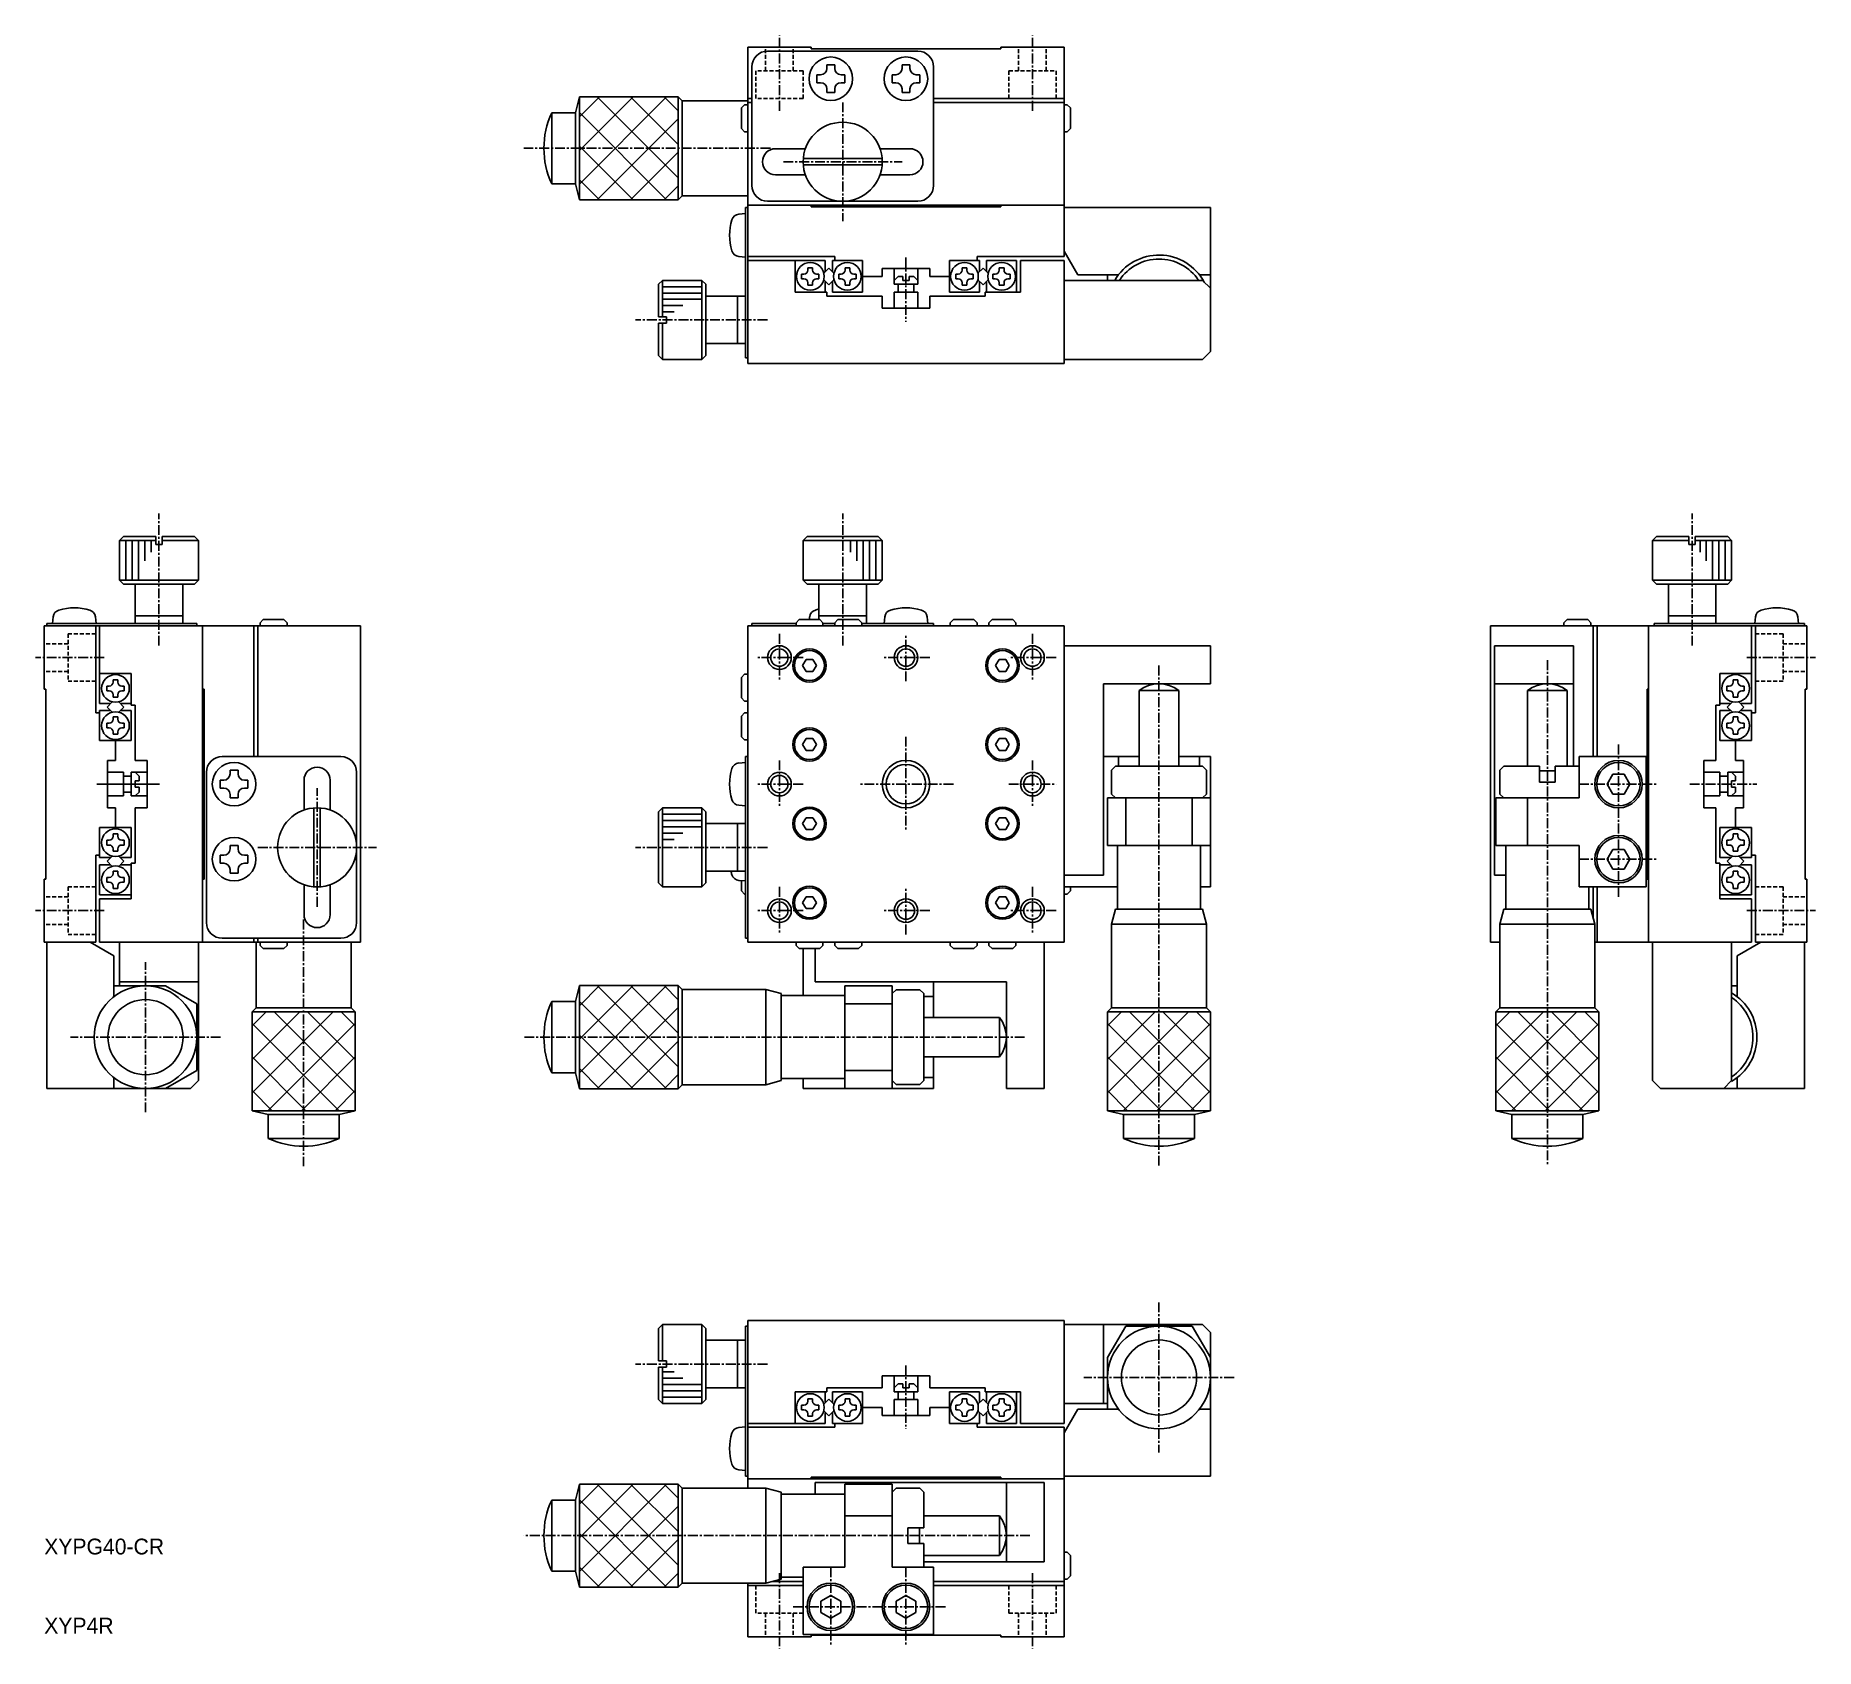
# Model space of a CAD drawing. Extents: x -191 to 34, y -40 to 164.
import ezdxf

# ---------------------------------------------------------------- set-up
doc = ezdxf.new("R2010")
doc.units = 0
doc.linetypes.add('CENTER', pattern=[2, 1.25, -0.25, 0.25, -0.25])
doc.linetypes.add('DASHED', pattern=[0.75, 0.5, -0.25])
doc.layers.get('0').update_dxf_attribs({"linetype": 'CONTINUOUS'})
doc.layers.add('CENTER', color=1, linetype='CENTER')

msp = doc.modelspace()

# ---------------------------------------------------------------- texts
at = {"color": 7, "linetype": 'CONTINUOUS'}
for s, p in [('XYPG40-CR', (-190.02, -27.98)), ('XYP4R', (-190.02, -37.98))]:
    msp.add_text(s, height=2, dxfattribs=at).set_placement(p)

# ---------------------------------------------------------------- linework, layer by layer
at = {"color": 7, "linetype": 'CONTINUOUS'}
for p, q in [((-101.04, 162.65), (-101.04, 122.65)), ((-101.04, 162.65), (-93.04, 162.65)), ((-79.54, 162.15), (-98.54, 162.15)), ((-93.04, 162.65), (-93.04, 162.45)), ((-69.04, 162.45), (-93.04, 162.45)), ((-69.04, 162.65), (-69.04, 162.45)), ((-69.04, 162.65), (-61.04, 162.65)), ((-61.04, 162.65), (-61.04, 136.15)), ((-100.54, 160.15), (-100.54, 145.15)), ((-91.04, 160.4), (-90.04, 160.4)), ((-91.04, 160.4), (-91.04, 159.95)), ((-90.04, 160.4), (-90.04, 159.95)), ((-81.54, 160.4), (-80.54, 160.4)), ((-81.54, 160.4), (-81.54, 159.95)), ((-80.54, 160.4), (-80.54, 159.95)), ((-77.54, 145.15), (-77.54, 160.15)), ((-92.29, 158.15), (-92.29, 159.15)), ((-92.29, 159.15), (-91.84, 159.15)), ((-92.29, 158.15), (-91.84, 158.15)), ((-88.79, 159.15), (-89.24, 159.15)), ((-88.79, 158.15), (-89.24, 158.15)), ((-88.79, 159.15), (-88.79, 158.15)), ((-82.79, 158.15), (-82.79, 159.15)), ((-82.79, 159.15), (-82.34, 159.15)), ((-82.79, 158.15), (-82.34, 158.15)), ((-79.29, 159.15), (-79.74, 159.15)), ((-79.29, 158.15), (-79.74, 158.15)), ((-79.29, 159.15), (-79.29, 158.15)), ((-122.34, 156.36), (-122.84, 154.35)), ((-122.34, 156.36), (-122.34, 143.33)), ((-122.34, 156.36), (-109.84, 156.36)), ((-109.84, 156.36), (-109.84, 143.33)), ((-109.84, 156.36), (-109.34, 155.86)), ((-101.04, 155.86), (-109.34, 155.86)), ((-109.34, 155.86), (-109.34, 143.83)), ((-101.44, 155.35), (-101.84, 154.95)), ((-101.44, 155.35), (-101.04, 155.35)), ((-101.04, 156.15), (-100.54, 156.15)), ((-101.04, 155.65), (-100.54, 155.65)), ((-91.04, 156.9), (-91.04, 157.35)), ((-90.04, 156.9), (-91.04, 156.9)), ((-90.04, 156.9), (-90.04, 157.35)), ((-81.54, 156.9), (-81.54, 157.35)), ((-80.54, 156.9), (-81.54, 156.9)), ((-80.54, 156.9), (-80.54, 157.35)), ((-77.54, 156.15), (-61.04, 156.15)), ((-77.54, 155.65), (-61.04, 155.65)), ((-60.64, 155.35), (-61.04, 155.35)), ((-60.24, 154.95), (-60.64, 155.35)), ((-125.84, 154.35), (-125.84, 145.35)), ((-122.84, 154.35), (-125.84, 154.35)), ((-122.84, 154.35), (-122.84, 145.35)), ((-101.84, 154.95), (-101.84, 152.35)), ((-60.24, 152.35), (-60.24, 154.95)), ((-101.44, 151.95), (-101.84, 152.35)), ((-101.44, 151.95), (-101.04, 151.95)), ((-60.64, 151.95), (-61.04, 151.95)), ((-60.24, 152.35), (-60.64, 151.95)), ((-97.54, 149.8), (-93.76, 149.8)), ((-84.32, 149.8), (-80.54, 149.8)), ((-97.54, 146.5), (-93.76, 146.5)), ((-94.04, 148.55), (-84.06, 148.55)), ((-94, 147.75), (-84.04, 147.75)), ((-84.32, 146.5), (-80.54, 146.5)), ((-122.84, 145.35), (-125.84, 145.35)), ((-122.34, 143.33), (-122.84, 145.35)), ((-122.34, 143.33), (-109.84, 143.33)), ((-109.84, 143.33), (-109.34, 143.83)), ((-101.04, 143.83), (-109.34, 143.83)), ((-101.34, 142.35), (-101.04, 142.35)), ((-101.34, 123.35), (-101.34, 142.35)), ((-61.04, 142.65), (-101.04, 142.65)), ((-98.54, 143.15), (-79.54, 143.15)), ((-93.04, 142.45), (-93.04, 142.65)), ((-69.04, 142.45), (-93.04, 142.45)), ((-69.04, 142.45), (-69.04, 142.65)), ((-61.04, 142.35), (-42.54, 142.35)), ((-42.54, 124.15), (-42.54, 142.35)), ((-102.19, 141.52), (-101.34, 141.6)), ((-101.34, 136.1), (-102.19, 136.17)), ((-101.04, 136.15), (-90.04, 136.15)), ((-91.24, 135.65), (-101.04, 135.65)), ((-95.04, 131.65), (-95.04, 135.65)), ((-91.24, 135.65), (-91.24, 134.26)), ((-90.34, 135.65), (-90.34, 134.26)), ((-90.34, 135.65), (-86.54, 135.65)), ((-90.04, 135.65), (-90.04, 136.15)), ((-86.54, 131.65), (-86.54, 135.65)), ((-71.74, 135.65), (-75.54, 135.65)), ((-75.54, 131.65), (-75.54, 135.65)), ((-61.04, 136.15), (-72.04, 136.15)), ((-72.04, 135.65), (-72.04, 136.15)), ((-71.74, 135.65), (-71.74, 134.26)), ((-67.04, 135.65), (-70.84, 135.65)), ((-70.84, 135.65), (-70.84, 134.26)), ((-67.04, 135.65), (-67.04, 131.65)), ((-61.04, 135.65), (-66.54, 135.65)), ((-66.54, 135.65), (-66.54, 131.65)), ((-59.31, 133.85), (-61.04, 136.85)), ((-61.04, 135.65), (-61.04, 122.65)), ((-111.84, 133.15), (-112.34, 132.65)), ((-111.84, 128.55), (-111.84, 133.15)), ((-106.84, 133.15), (-111.84, 133.15)), ((-106.84, 123.15), (-106.84, 133.15)), ((-106.34, 132.65), (-106.84, 133.15)), ((-94.24, 133.95), (-94.24, 133.35)), ((-94.24, 133.95), (-93.94, 133.95)), ((-94.24, 133.35), (-93.94, 133.35)), ((-92.84, 134.75), (-93.44, 134.75)), ((-93.44, 134.75), (-93.44, 134.45)), ((-93.44, 132.55), (-93.44, 132.85)), ((-92.84, 134.75), (-92.84, 134.45)), ((-92.84, 132.55), (-92.84, 132.85)), ((-92.04, 133.95), (-92.34, 133.95)), ((-92.04, 133.35), (-92.34, 133.35)), ((-92.04, 133.95), (-92.04, 133.35)), ((-91.44, 134.06), (-90.79, 134.71)), ((-90.79, 132.58), (-91.44, 133.23)), ((-91.24, 131.65), (-91.24, 133.03)), ((-90.14, 134.06), (-90.79, 134.71)), ((-90.79, 132.58), (-90.14, 133.23)), ((-90.34, 131.65), (-90.34, 133.03)), ((-89.54, 133.95), (-89.54, 133.35)), ((-89.54, 133.95), (-89.24, 133.95)), ((-89.54, 133.35), (-89.24, 133.35)), ((-88.14, 134.75), (-88.74, 134.75)), ((-88.74, 134.75), (-88.74, 134.45)), ((-88.74, 132.55), (-88.74, 132.85)), ((-88.14, 134.75), (-88.14, 134.45)), ((-88.14, 132.55), (-88.14, 132.85)), ((-87.34, 133.95), (-87.64, 133.95)), ((-87.34, 133.35), (-87.64, 133.35)), ((-87.34, 133.95), (-87.34, 133.35)), ((-86.54, 133.65), (-84.04, 133.65)), ((-78.04, 134.65), (-84.04, 134.65)), ((-84.04, 134.65), (-84.04, 133.65)), ((-82.54, 134.65), (-82.54, 132.65)), ((-82.04, 133.65), (-82.54, 133.15)), ((-81.44, 133.65), (-82.04, 133.65)), ((-81.44, 133.65), (-81.44, 133.15)), ((-80.64, 133.15), (-81.44, 133.15)), ((-80.04, 133.65), (-80.64, 133.65)), ((-80.64, 133.65), (-80.64, 133.15)), ((-80.04, 133.65), (-79.54, 133.15)), ((-79.54, 132.65), (-79.54, 134.65)), ((-78.04, 134.65), (-78.04, 133.65)), ((-75.54, 133.65), (-78.04, 133.65)), ((-74.74, 133.95), (-74.74, 133.35)), ((-74.74, 133.95), (-74.44, 133.95)), ((-74.74, 133.35), (-74.44, 133.35)), ((-73.34, 134.75), (-73.94, 134.75)), ((-73.94, 134.75), (-73.94, 134.45)), ((-73.94, 132.55), (-73.94, 132.85)), ((-73.34, 134.75), (-73.34, 134.45)), ((-73.34, 132.55), (-73.34, 132.85)), ((-72.54, 133.95), (-72.84, 133.95)), ((-72.54, 133.35), (-72.84, 133.35)), ((-72.54, 133.95), (-72.54, 133.35)), ((-71.94, 134.06), (-71.29, 134.71)), ((-71.29, 132.58), (-71.94, 133.23)), ((-71.74, 131.65), (-71.74, 133.03)), ((-70.64, 134.06), (-71.29, 134.71)), ((-71.29, 132.58), (-70.64, 133.23)), ((-70.84, 131.65), (-70.84, 133.03)), ((-70.04, 133.95), (-70.04, 133.35)), ((-70.04, 133.95), (-69.74, 133.95)), ((-70.04, 133.35), (-69.74, 133.35)), ((-68.64, 134.75), (-69.24, 134.75)), ((-69.24, 134.75), (-69.24, 134.45)), ((-69.24, 132.55), (-69.24, 132.85)), ((-68.64, 134.75), (-68.64, 134.45)), ((-68.64, 132.55), (-68.64, 132.85)), ((-67.84, 133.95), (-68.14, 133.95)), ((-67.84, 133.35), (-68.14, 133.35)), ((-67.84, 133.95), (-67.84, 133.35)), ((-61.04, 133.15), (-43.54, 133.15)), ((-54.16, 133.85), (-59.31, 133.85)), ((-55.54, 133.15), (-55.54, 133.85)), ((-42.54, 133.85), (-43.92, 133.85)), ((-42.54, 132.15), (-43.54, 133.15)), ((-112.34, 132.65), (-112.34, 128.55)), ((-106.34, 123.65), (-106.34, 132.65)), ((-101.34, 131.15), (-106.34, 131.15)), ((-102.34, 125.15), (-102.34, 131.15)), ((-91.04, 131.65), (-95.04, 131.65)), ((-93.44, 132.55), (-92.84, 132.55)), ((-91.04, 131.15), (-91.04, 131.65)), ((-84.04, 131.15), (-91.04, 131.15)), ((-90.34, 131.65), (-86.54, 131.65)), ((-88.74, 132.55), (-88.14, 132.55)), ((-84.04, 129.65), (-84.04, 131.15)), ((-82.54, 132.65), (-79.54, 132.65)), ((-82.54, 131.65), (-79.54, 131.65)), ((-82.54, 131.65), (-82.54, 129.65)), ((-82.04, 131.65), (-82.04, 132.65)), ((-80.04, 132.65), (-80.04, 131.65)), ((-79.54, 129.65), (-79.54, 131.65)), ((-78.04, 131.15), (-78.04, 129.65)), ((-71.04, 131.15), (-78.04, 131.15)), ((-75.54, 131.65), (-71.74, 131.65)), ((-73.94, 132.55), (-73.34, 132.55)), ((-66.54, 131.65), (-71.04, 131.65)), ((-71.04, 131.65), (-71.04, 131.15)), ((-69.24, 132.55), (-68.64, 132.55)), ((-111.34, 128.55), (-112.34, 128.55)), ((-111.34, 128.55), (-111.34, 127.75)), ((-78.04, 129.65), (-84.04, 129.65)), ((-112.34, 127.75), (-112.34, 123.65)), ((-111.34, 127.75), (-112.34, 127.75)), ((-111.84, 123.15), (-111.84, 127.75)), ((-101.34, 125.15), (-106.34, 125.15)), ((-43.54, 123.15), (-42.54, 124.15)), ((-112.34, 123.65), (-111.84, 123.15)), ((-106.84, 123.15), (-111.84, 123.15)), ((-106.84, 123.15), (-106.34, 123.65)), ((-101.04, 123.35), (-101.34, 123.35)), ((-101.04, 122.65), (-61.04, 122.65)), ((-61.04, 123.15), (-43.54, 123.15)), ((-180.51, 100.24), (-180.01, 100.74)), ((-175.91, 100.24), (-180.51, 100.24)), ((-180.51, 95.24), (-180.51, 100.24)), ((-180.01, 100.74), (-175.91, 100.74)), ((-175.91, 99.74), (-175.91, 100.74)), ((-175.11, 99.74), (-175.91, 99.74)), ((-175.11, 100.74), (-171.01, 100.74)), ((-175.11, 99.74), (-175.11, 100.74)), ((-170.51, 100.24), (-175.11, 100.24)), ((-171.01, 100.74), (-170.51, 100.24)), ((-170.51, 95.24), (-170.51, 100.24)), ((-93.54, 100.74), (-94.04, 100.24)), ((-94.04, 100.24), (-84.04, 100.24)), ((-94.04, 100.24), (-94.04, 95.24)), ((-93.54, 100.74), (-84.54, 100.74)), ((-84.04, 100.24), (-84.54, 100.74)), ((-84.04, 95.24), (-84.04, 100.24)), ((13.88, 100.74), (13.38, 100.24)), ((13.38, 100.24), (17.98, 100.24)), ((13.38, 95.24), (13.38, 100.24)), ((17.98, 100.74), (13.88, 100.74)), ((17.98, 99.74), (17.98, 100.74)), ((18.78, 99.74), (17.98, 99.74)), ((22.88, 100.74), (18.78, 100.74)), ((18.78, 99.74), (18.78, 100.74)), ((18.78, 100.24), (23.38, 100.24)), ((23.38, 100.24), (22.88, 100.74)), ((23.38, 95.24), (23.38, 100.24)), ((-170.51, 95.24), (-180.51, 95.24)), ((-180.01, 94.74), (-180.51, 95.24)), ((-171.01, 94.74), (-180.01, 94.74)), ((-178.51, 89.74), (-178.51, 94.74)), ((-172.51, 89.74), (-172.51, 94.74)), ((-170.51, 95.24), (-171.01, 94.74)), ((-94.04, 95.24), (-84.04, 95.24)), ((-94.04, 95.24), (-93.54, 94.74)), ((-93.54, 94.74), (-84.54, 94.74)), ((-92.04, 94.74), (-92.04, 90.24)), ((-86.04, 94.74), (-86.04, 89.74)), ((-84.54, 94.74), (-84.04, 95.24)), ((13.38, 95.24), (23.38, 95.24)), ((13.38, 95.24), (13.88, 94.74)), ((13.88, 94.74), (22.88, 94.74)), ((15.38, 89.74), (15.38, 94.74)), ((21.38, 89.74), (21.38, 94.74)), ((22.88, 94.74), (23.38, 95.24)), ((-188.89, 90.59), (-188.96, 89.74)), ((-183.46, 89.74), (-183.54, 90.59)), ((-172.51, 90.74), (-178.51, 90.74)), ((-162.31, 90.24), (-162.71, 89.84)), ((-159.71, 90.24), (-162.31, 90.24)), ((-159.71, 90.24), (-159.31, 89.84)), ((-94.54, 90.24), (-94.94, 89.84)), ((-91.94, 90.24), (-94.54, 90.24)), ((-93.25, 90.24), (-93.22, 90.59)), ((-92.04, 90.74), (-86.04, 90.74)), ((-91.94, 90.24), (-91.54, 89.84)), ((-90.04, 89.84), (-89.64, 90.24)), ((-87.04, 90.24), (-89.64, 90.24)), ((-87.04, 90.24), (-86.64, 89.84)), ((-83.72, 90.59), (-83.79, 89.74)), ((-78.29, 89.74), (-78.36, 90.59)), ((-75.04, 90.24), (-75.44, 89.84)), ((-75.04, 90.24), (-72.44, 90.24)), ((-72.04, 89.84), (-72.44, 90.24)), ((-70.54, 89.84), (-70.14, 90.24)), ((-67.54, 90.24), (-70.14, 90.24)), ((-67.54, 90.24), (-67.14, 89.84)), ((2.58, 90.24), (2.18, 89.84)), ((2.58, 90.24), (5.18, 90.24)), ((5.58, 89.84), (5.18, 90.24)), ((15.38, 90.74), (21.38, 90.74)), ((26.33, 89.74), (26.4, 90.59)), ((31.75, 90.59), (31.83, 89.74)), ((-190.01, 89.44), (-150.01, 89.44)), ((-190.01, 81.44), (-190.01, 89.44)), ((-189.71, 89.74), (-189.71, 89.44)), ((-170.71, 89.74), (-189.71, 89.74)), ((-183.51, 89.44), (-183.51, 78.44)), ((-183.01, 79.64), (-183.01, 89.44)), ((-170.71, 89.44), (-170.71, 89.74)), ((-170.01, 89.44), (-170.01, 49.44)), ((-163.51, 72.94), (-163.51, 89.44)), ((-163.01, 72.94), (-163.01, 89.44)), ((-162.71, 89.84), (-162.71, 89.44)), ((-159.31, 89.84), (-159.31, 89.44)), ((-150.01, 89.44), (-150.01, 49.44)), ((-101.04, 89.44), (-101.04, 49.44)), ((-101.04, 89.44), (-61.04, 89.44)), ((-100.54, 89.74), (-94.94, 89.74)), ((-100.54, 89.44), (-100.54, 89.74)), ((-94.94, 89.84), (-94.94, 89.44)), ((-91.54, 89.84), (-91.54, 89.44)), ((-91.54, 89.74), (-90.04, 89.74)), ((-90.04, 89.84), (-90.04, 89.44)), ((-86.64, 89.84), (-86.64, 89.44)), ((-86.64, 89.74), (-77.54, 89.74)), ((-77.54, 89.74), (-77.54, 89.44)), ((-75.44, 89.84), (-75.44, 89.44)), ((-72.04, 89.84), (-72.04, 89.44)), ((-70.54, 89.84), (-70.54, 89.44)), ((-67.14, 89.84), (-67.14, 89.44)), ((-61.04, 89.44), (-61.04, 49.44)), ((32.88, 89.44), (-7.12, 89.44)), ((-7.12, 89.44), (-7.12, 49.44)), ((2.18, 89.84), (2.18, 89.44)), ((5.58, 89.84), (5.58, 89.44)), ((5.88, 72.94), (5.88, 89.44)), ((6.38, 72.94), (6.38, 89.44)), ((12.88, 89.44), (12.88, 49.44)), ((13.58, 89.74), (32.58, 89.74)), ((13.58, 89.44), (13.58, 89.74)), ((25.88, 79.64), (25.88, 89.44)), ((26.38, 89.44), (26.38, 78.44)), ((32.58, 89.74), (32.58, 89.44)), ((32.88, 81.44), (32.88, 89.44)), ((-42.54, 86.94), (-61.04, 86.94)), ((-42.54, 82.14), (-42.54, 86.94)), ((-6.62, 86.94), (-6.62, 57.94)), ((3.38, 86.94), (-6.62, 86.94)), ((3.38, 71.69), (3.38, 86.94)), ((-179.01, 83.44), (-183.01, 83.44)), ((-179.01, 79.44), (-179.01, 83.44)), ((-101.44, 83.34), (-101.84, 82.94)), ((-101.44, 83.34), (-101.04, 83.34)), ((-94.11, 84.44), (-93.67, 85.19)), ((-93.67, 83.69), (-94.11, 84.44)), ((-93.67, 85.19), (-92.81, 85.19)), ((-92.81, 83.69), (-93.67, 83.69)), ((-92.81, 85.19), (-92.37, 84.44)), ((-92.37, 84.44), (-92.81, 83.69)), ((-69.71, 84.44), (-69.27, 85.19)), ((-69.27, 83.69), (-69.71, 84.44)), ((-69.27, 85.19), (-68.41, 85.19)), ((-68.41, 83.69), (-69.27, 83.69)), ((-68.41, 85.19), (-67.97, 84.44)), ((-67.97, 84.44), (-68.41, 83.69)), ((21.88, 83.44), (25.88, 83.44)), ((21.88, 79.44), (21.88, 83.44)), ((-189.81, 81.44), (-190.01, 81.44)), ((-189.81, 57.44), (-189.81, 81.44)), ((-182.11, 81.24), (-182.11, 81.84)), ((-182.11, 81.84), (-181.81, 81.84)), ((-182.11, 81.24), (-181.81, 81.24)), ((-181.31, 82.64), (-180.71, 82.64)), ((-181.31, 82.64), (-181.31, 82.34)), ((-180.71, 82.64), (-180.71, 82.34)), ((-179.91, 81.84), (-180.21, 81.84)), ((-179.91, 81.24), (-180.21, 81.24)), ((-179.91, 81.84), (-179.91, 81.24)), ((-170.01, 81.44), (-169.81, 81.44)), ((-169.81, 81.44), (-169.81, 57.44)), ((-101.84, 80.34), (-101.84, 82.94)), ((-56.04, 57.94), (-56.04, 82.14)), ((-56.04, 82.14), (-42.54, 82.14)), ((-51.54, 81.26), (-46.54, 81.26)), ((-51.54, 81.26), (-51.54, 71.69)), ((-46.54, 81.26), (-46.54, 71.69)), ((3.38, 82.14), (-6.62, 82.14)), ((-2.42, 81.26), (2.58, 81.26)), ((-2.42, 81.26), (-2.42, 71.69)), ((2.58, 81.26), (2.58, 71.69)), ((12.88, 81.44), (12.68, 81.44)), ((12.68, 81.44), (12.68, 57.44)), ((22.78, 81.84), (22.78, 81.24)), ((22.78, 81.84), (23.08, 81.84)), ((22.78, 81.24), (23.08, 81.24)), ((24.18, 82.64), (23.58, 82.64)), ((23.58, 82.64), (23.58, 82.34)), ((24.18, 82.64), (24.18, 82.34)), ((24.98, 81.84), (24.68, 81.84)), ((24.98, 81.24), (24.68, 81.24)), ((24.98, 81.24), (24.98, 81.84)), ((32.68, 57.44), (32.68, 81.44)), ((32.68, 81.44), (32.88, 81.44)), ((-183.01, 79.64), (-181.63, 79.64)), ((-181.43, 79.84), (-182.08, 79.19)), ((-181.43, 78.54), (-182.08, 79.19)), ((-181.31, 80.44), (-181.31, 80.74)), ((-181.31, 80.44), (-180.71, 80.44)), ((-180.71, 80.44), (-180.71, 80.74)), ((-179.95, 79.19), (-180.6, 79.84)), ((-179.95, 79.19), (-180.6, 78.54)), ((-179.01, 79.64), (-180.4, 79.64)), ((-178.51, 79.44), (-179.01, 79.44)), ((-178.51, 72.44), (-178.51, 79.44)), ((-101.44, 79.94), (-101.84, 80.34)), ((-101.44, 79.94), (-101.04, 79.94)), ((21.38, 72.44), (21.38, 79.44)), ((21.38, 79.44), (21.88, 79.44)), ((21.88, 79.64), (23.27, 79.64)), ((22.82, 79.19), (23.47, 79.84)), ((22.82, 79.19), (23.47, 78.54)), ((23.58, 80.44), (23.58, 80.74)), ((24.18, 80.44), (23.58, 80.44)), ((24.18, 80.44), (24.18, 80.74)), ((24.29, 79.84), (24.94, 79.19)), ((24.29, 78.54), (24.94, 79.19)), ((25.88, 79.64), (24.49, 79.64)), ((-183.01, 78.44), (-183.51, 78.44)), ((-183.01, 78.74), (-181.63, 78.74)), ((-183.01, 78.74), (-183.01, 74.94)), ((-182.11, 76.54), (-182.11, 77.14)), ((-182.11, 77.14), (-181.81, 77.14)), ((-182.11, 76.54), (-181.81, 76.54)), ((-181.31, 77.94), (-180.71, 77.94)), ((-181.31, 77.94), (-181.31, 77.64)), ((-180.71, 77.94), (-180.71, 77.64)), ((-179.01, 78.74), (-180.4, 78.74)), ((-179.91, 77.14), (-180.21, 77.14)), ((-179.91, 76.54), (-180.21, 76.54)), ((-179.91, 77.14), (-179.91, 76.54)), ((-179.01, 78.74), (-179.01, 74.94)), ((-101.44, 78.44), (-101.84, 78.04)), ((-101.84, 75.44), (-101.84, 78.04)), ((-101.44, 78.44), (-101.04, 78.44)), ((21.88, 78.74), (21.88, 74.94)), ((21.88, 78.74), (23.27, 78.74)), ((22.78, 77.14), (22.78, 76.54)), ((22.78, 77.14), (23.08, 77.14)), ((22.78, 76.54), (23.08, 76.54)), ((24.18, 77.94), (23.58, 77.94)), ((23.58, 77.94), (23.58, 77.64)), ((24.18, 77.94), (24.18, 77.64)), ((25.88, 78.74), (24.49, 78.74)), ((24.98, 77.14), (24.68, 77.14)), ((24.98, 76.54), (24.68, 76.54)), ((24.98, 76.54), (24.98, 77.14)), ((25.88, 78.74), (25.88, 74.94)), ((25.88, 78.44), (26.38, 78.44)), ((-179.01, 74.94), (-183.01, 74.94)), ((-181.31, 75.74), (-181.31, 76.04)), ((-181.31, 75.74), (-180.71, 75.74)), ((-181.01, 74.94), (-181.01, 72.44)), ((-180.71, 75.74), (-180.71, 76.04)), ((-101.84, 75.44), (-101.44, 75.04)), ((-101.44, 75.04), (-101.04, 75.04)), ((-94.11, 74.44), (-93.67, 75.19)), ((-93.67, 73.69), (-94.11, 74.44)), ((-93.67, 75.19), (-92.81, 75.19)), ((-92.81, 75.19), (-92.37, 74.44)), ((-92.37, 74.44), (-92.81, 73.69)), ((-69.71, 74.44), (-69.27, 75.19)), ((-69.27, 73.69), (-69.71, 74.44)), ((-69.27, 75.19), (-68.41, 75.19)), ((-68.41, 75.19), (-67.97, 74.44)), ((-67.97, 74.44), (-68.41, 73.69)), ((21.88, 74.94), (25.88, 74.94)), ((23.58, 75.74), (23.58, 76.04)), ((24.18, 75.74), (23.58, 75.74)), ((23.88, 74.94), (23.88, 72.44)), ((24.18, 75.74), (24.18, 76.04)), ((-182.01, 66.44), (-182.01, 72.44)), ((-182.01, 72.44), (-181.01, 72.44)), ((-177.01, 72.44), (-178.51, 72.44)), ((-177.01, 66.44), (-177.01, 72.44)), ((-152.51, 72.94), (-167.51, 72.94)), ((-101.34, 72.19), (-102.19, 72.11)), ((-101.34, 72.94), (-101.04, 72.94)), ((-101.34, 49.94), (-101.34, 72.94)), ((-92.81, 73.69), (-93.67, 73.69)), ((-68.41, 73.69), (-69.27, 73.69)), ((-56.04, 72.94), (-51.54, 72.94)), ((-54.16, 72.94), (-54.16, 71.69)), ((-46.54, 72.94), (-42.54, 72.94)), ((-43.92, 72.94), (-43.92, 71.69)), ((-42.54, 56.44), (-42.54, 72.94)), ((4.08, 67.69), (4.08, 72.94)), ((4.08, 72.94), (12.58, 72.94)), ((12.58, 72.94), (12.58, 56.44)), ((19.88, 72.44), (21.38, 72.44)), ((19.88, 66.44), (19.88, 72.44)), ((24.88, 72.44), (23.88, 72.44)), ((24.88, 66.44), (24.88, 72.44)), ((-180.01, 70.94), (-182.01, 70.94)), ((-180.01, 70.94), (-180.01, 67.94)), ((-180.01, 70.44), (-179.01, 70.44)), ((-179.01, 70.94), (-179.01, 67.94)), ((-177.01, 70.94), (-179.01, 70.94)), ((-178.01, 70.44), (-178.51, 70.94)), ((-178.51, 69.04), (-178.51, 69.84)), ((-178.01, 69.84), (-178.51, 69.84)), ((-178.01, 69.84), (-178.01, 70.44)), ((-169.51, 70.94), (-169.51, 51.94)), ((-167.76, 68.94), (-167.76, 69.94)), ((-167.76, 69.94), (-167.31, 69.94)), ((-166.51, 71.19), (-165.51, 71.19)), ((-166.51, 71.19), (-166.51, 70.74)), ((-165.51, 71.19), (-165.51, 70.74)), ((-164.26, 69.94), (-164.71, 69.94)), ((-164.26, 69.94), (-164.26, 68.94)), ((-157.16, 66.16), (-157.16, 69.94)), ((-153.86, 66.16), (-153.86, 69.94)), ((-150.51, 51.94), (-150.51, 70.94)), ((-54.54, 71.69), (-55.04, 71.19)), ((-55.04, 68.19), (-55.04, 71.19)), ((-54.54, 71.69), (-43.54, 71.69)), ((-43.54, 71.69), (-43.04, 71.19)), ((-43.04, 71.19), (-43.04, 68.19)), ((-5.42, 71.69), (-5.92, 71.19)), ((-5.92, 68.19), (-5.92, 71.19)), ((-5.42, 71.69), (-0.92, 71.69)), ((-0.92, 71.69), (-0.92, 69.69)), ((-0.92, 71.14), (1.08, 71.14)), ((1.08, 71.69), (1.08, 69.69)), ((1.08, 71.69), (4.08, 71.69)), ((7.63, 69.44), (8.36, 70.69)), ((8.36, 70.69), (9.8, 70.69)), ((9.8, 70.69), (10.52, 69.44)), ((21.88, 70.94), (19.88, 70.94)), ((21.88, 70.94), (21.88, 67.94)), ((21.88, 70.44), (22.88, 70.44)), ((22.88, 70.94), (22.88, 67.94)), ((24.88, 70.94), (22.88, 70.94)), ((23.88, 70.44), (23.38, 70.94)), ((23.38, 69.04), (23.38, 69.84)), ((23.88, 69.84), (23.38, 69.84)), ((23.88, 69.84), (23.88, 70.44)), ((-183.37, 69.44), (-175.45, 69.44)), ((-182.01, 67.94), (-180.01, 67.94)), ((-179.01, 68.44), (-180.01, 68.44)), ((-179.01, 67.94), (-177.01, 67.94)), ((-178.01, 69.04), (-178.51, 69.04)), ((-178.01, 68.44), (-178.51, 67.94)), ((-178.01, 68.44), (-178.01, 69.04)), ((-167.76, 68.94), (-167.31, 68.94)), ((-166.51, 67.69), (-166.51, 68.14)), ((-165.51, 67.69), (-166.51, 67.69)), ((-165.51, 67.69), (-165.51, 68.14)), ((-164.26, 68.94), (-164.71, 68.94)), ((-55.54, 67.69), (-55.54, 61.69)), ((-42.54, 67.69), (-55.54, 67.69)), ((-55.04, 68.19), (-54.54, 67.69)), ((-53.25, 61.69), (-53.25, 67.69)), ((-44.83, 61.69), (-44.83, 67.69)), ((-43.54, 67.69), (-43.04, 68.19)), ((-6.42, 67.69), (-6.42, 61.69)), ((4.08, 67.69), (-6.42, 67.69)), ((-5.92, 68.19), (-5.42, 67.69)), ((-2.42, 67.69), (-2.42, 61.69)), ((-0.92, 69.69), (1.08, 69.69)), ((8.36, 68.19), (7.63, 69.44)), ((9.8, 68.19), (8.36, 68.19)), ((10.52, 69.44), (9.8, 68.19)), ((19.88, 67.94), (21.88, 67.94)), ((22.88, 68.44), (21.88, 68.44)), ((22.88, 67.94), (24.88, 67.94)), ((23.88, 69.04), (23.38, 69.04)), ((23.88, 68.44), (23.38, 67.94)), ((23.88, 68.44), (23.88, 69.04)), ((-182.01, 66.44), (-181.01, 66.44)), ((-181.01, 63.94), (-181.01, 66.44)), ((-178.51, 59.44), (-178.51, 66.44)), ((-178.51, 66.44), (-177.01, 66.44)), ((-155.91, 56.44), (-155.91, 66.42)), ((-155.11, 56.47), (-155.11, 66.44)), ((-111.84, 66.44), (-112.34, 65.94)), ((-112.34, 56.94), (-112.34, 65.94)), ((-111.84, 56.44), (-111.84, 66.44)), ((-106.84, 66.44), (-111.84, 66.44)), ((-106.84, 56.44), (-106.84, 66.44)), ((-106.34, 65.94), (-106.84, 66.44)), ((-106.34, 56.94), (-106.34, 65.94)), ((-102.19, 66.76), (-101.34, 66.69)), ((21.38, 66.44), (19.88, 66.44)), ((21.38, 59.44), (21.38, 66.44)), ((23.88, 63.94), (23.88, 66.44)), ((24.88, 66.44), (23.88, 66.44)), ((-183.01, 60.14), (-183.01, 63.94)), ((-179.01, 63.94), (-183.01, 63.94)), ((-181.31, 63.14), (-180.71, 63.14)), ((-181.31, 63.14), (-181.31, 62.84)), ((-180.71, 63.14), (-180.71, 62.84)), ((-179.01, 63.94), (-179.01, 60.14)), ((-106.34, 64.44), (-101.34, 64.44)), ((-102.34, 58.44), (-102.34, 64.44)), ((-94.11, 64.44), (-93.67, 65.19)), ((-93.67, 63.69), (-94.11, 64.44)), ((-93.67, 65.19), (-92.81, 65.19)), ((-92.81, 63.69), (-93.67, 63.69)), ((-92.81, 65.19), (-92.37, 64.44)), ((-92.37, 64.44), (-92.81, 63.69)), ((-69.71, 64.44), (-69.27, 65.19)), ((-69.27, 63.69), (-69.71, 64.44)), ((-69.27, 65.19), (-68.41, 65.19)), ((-68.41, 63.69), (-69.27, 63.69)), ((-68.41, 65.19), (-67.97, 64.44)), ((-67.97, 64.44), (-68.41, 63.69)), ((21.88, 63.94), (21.88, 60.14)), ((21.88, 63.94), (25.88, 63.94)), ((24.18, 63.14), (23.58, 63.14)), ((23.58, 63.14), (23.58, 62.84)), ((24.18, 63.14), (24.18, 62.84)), ((25.88, 60.14), (25.88, 63.94)), ((-182.11, 61.74), (-182.11, 62.34)), ((-182.11, 62.34), (-181.81, 62.34)), ((-182.11, 61.74), (-181.81, 61.74)), ((-181.31, 60.94), (-181.31, 61.24)), ((-181.31, 60.94), (-180.71, 60.94)), ((-180.71, 60.94), (-180.71, 61.24)), ((-179.91, 62.34), (-180.21, 62.34)), ((-179.91, 61.74), (-180.21, 61.74)), ((-179.91, 62.34), (-179.91, 61.74)), ((-166.51, 61.69), (-165.51, 61.69)), ((-166.51, 61.69), (-166.51, 61.24)), ((-165.51, 61.69), (-165.51, 61.24)), ((-55.54, 61.69), (-42.54, 61.69)), ((-54.29, 61.69), (-54.29, 53.64)), ((-43.79, 61.69), (-43.79, 53.64)), ((-6.42, 61.69), (4.08, 61.69)), ((-5.17, 61.69), (-5.17, 53.64)), ((4.08, 61.69), (4.08, 56.44)), ((7.63, 59.94), (8.36, 61.19)), ((8.36, 61.19), (9.8, 61.19)), ((9.8, 61.19), (10.52, 59.94)), ((22.78, 62.34), (22.78, 61.74)), ((22.78, 62.34), (23.08, 62.34)), ((22.78, 61.74), (23.08, 61.74)), ((23.58, 60.94), (23.58, 61.24)), ((24.18, 60.94), (23.58, 60.94)), ((24.18, 60.94), (24.18, 61.24)), ((24.98, 62.34), (24.68, 62.34)), ((24.98, 61.74), (24.68, 61.74)), ((24.98, 61.74), (24.98, 62.34)), ((-183.51, 49.44), (-183.51, 60.44)), ((-183.01, 60.44), (-183.51, 60.44)), ((-183.01, 60.14), (-181.63, 60.14)), ((-183.01, 55.44), (-183.01, 59.24)), ((-183.01, 59.24), (-181.63, 59.24)), ((-181.43, 60.34), (-182.08, 59.69)), ((-181.43, 59.04), (-182.08, 59.69)), ((-179.95, 59.69), (-180.6, 60.34)), ((-179.95, 59.69), (-180.6, 59.04)), ((-179.01, 60.14), (-180.4, 60.14)), ((-179.01, 59.24), (-180.4, 59.24)), ((-179.01, 59.44), (-178.51, 59.44)), ((-179.01, 54.94), (-179.01, 59.44)), ((-167.76, 59.44), (-167.76, 60.44)), ((-167.76, 60.44), (-167.31, 60.44)), ((-167.76, 59.44), (-167.31, 59.44)), ((-166.51, 58.19), (-166.51, 58.64)), ((-165.51, 58.19), (-165.51, 58.64)), ((-164.26, 60.44), (-164.71, 60.44)), ((-164.26, 59.44), (-164.71, 59.44)), ((-164.26, 60.44), (-164.26, 59.44)), ((8.36, 58.69), (7.63, 59.94)), ((9.8, 58.69), (8.36, 58.69)), ((10.52, 59.94), (9.8, 58.69)), ((21.88, 59.44), (21.38, 59.44)), ((21.88, 60.14), (23.27, 60.14)), ((21.88, 54.94), (21.88, 59.44)), ((21.88, 59.24), (23.27, 59.24)), ((22.82, 59.69), (23.47, 60.34)), ((22.82, 59.69), (23.47, 59.04)), ((24.29, 60.34), (24.94, 59.69)), ((24.29, 59.04), (24.94, 59.69)), ((25.88, 60.14), (24.49, 60.14)), ((25.88, 59.24), (24.49, 59.24)), ((25.88, 60.44), (26.38, 60.44)), ((25.88, 55.44), (25.88, 59.24)), ((26.38, 49.44), (26.38, 60.44)), ((-189.81, 57.44), (-190.01, 57.44)), ((-190.01, 49.44), (-190.01, 57.44)), ((-182.11, 57.04), (-182.11, 57.64)), ((-182.11, 57.64), (-181.81, 57.64)), ((-182.11, 57.04), (-181.81, 57.04)), ((-181.31, 58.44), (-180.71, 58.44)), ((-181.31, 58.44), (-181.31, 58.14)), ((-181.31, 56.24), (-181.31, 56.54)), ((-180.71, 58.44), (-180.71, 58.14)), ((-180.71, 56.24), (-180.71, 56.54)), ((-179.91, 57.64), (-180.21, 57.64)), ((-179.91, 57.04), (-180.21, 57.04)), ((-179.91, 57.64), (-179.91, 57.04)), ((-170.01, 57.44), (-169.81, 57.44)), ((-165.51, 58.19), (-166.51, 58.19)), ((-157.16, 52.94), (-157.16, 56.72)), ((-153.86, 52.94), (-153.86, 56.72)), ((-112.34, 56.94), (-111.84, 56.44)), ((-111.84, 56.44), (-106.84, 56.44)), ((-106.84, 56.44), (-106.34, 56.94)), ((-106.34, 58.44), (-101.34, 58.44)), ((-101.34, 57.19), (-102.19, 57.26)), ((-101.84, 55.94), (-101.84, 57.23)), ((-61.04, 57.94), (-56.04, 57.94)), ((-61.04, 56.44), (-54.29, 56.44)), ((-60.24, 55.94), (-60.24, 56.44)), ((-43.79, 56.44), (-42.54, 56.44)), ((-6.62, 57.94), (-5.17, 57.94)), ((12.58, 56.44), (4.08, 56.44)), ((5.33, 56.44), (5.33, 53.64)), ((5.88, 52.52), (5.88, 56.44)), ((6.38, 49.44), (6.38, 56.44)), ((12.88, 57.44), (12.68, 57.44)), ((22.78, 57.64), (22.78, 57.04)), ((22.78, 57.64), (23.08, 57.64)), ((22.78, 57.04), (23.08, 57.04)), ((24.18, 58.44), (23.58, 58.44)), ((23.58, 58.44), (23.58, 58.14)), ((23.58, 56.24), (23.58, 56.54)), ((24.18, 58.44), (24.18, 58.14)), ((24.18, 56.24), (24.18, 56.54)), ((24.98, 57.64), (24.68, 57.64)), ((24.98, 57.04), (24.68, 57.04)), ((24.98, 57.04), (24.98, 57.64)), ((32.68, 57.44), (32.88, 57.44)), ((32.88, 49.44), (32.88, 57.44)), ((-183.01, 55.44), (-179.01, 55.44)), ((-183.01, 49.44), (-183.01, 54.94)), ((-183.01, 54.94), (-179.01, 54.94)), ((-181.31, 56.24), (-180.71, 56.24)), ((-101.84, 55.94), (-101.44, 55.54)), ((-101.44, 55.54), (-101.34, 55.54)), ((-94.11, 54.44), (-93.67, 55.19)), ((-93.67, 53.69), (-94.11, 54.44)), ((-93.67, 55.19), (-92.81, 55.19)), ((-92.81, 55.19), (-92.37, 54.44)), ((-92.37, 54.44), (-92.81, 53.69)), ((-69.71, 54.44), (-69.27, 55.19)), ((-69.27, 53.69), (-69.71, 54.44)), ((-69.27, 55.19), (-68.41, 55.19)), ((-68.41, 55.19), (-67.97, 54.44)), ((-67.97, 54.44), (-68.41, 53.69)), ((-60.64, 55.54), (-61.04, 55.54)), ((-60.24, 55.94), (-60.64, 55.54)), ((25.88, 55.44), (21.88, 55.44)), ((25.88, 54.94), (21.88, 54.94)), ((24.18, 56.24), (23.58, 56.24)), ((25.88, 49.44), (25.88, 54.94)), ((-92.81, 53.69), (-93.67, 53.69)), ((-68.41, 53.69), (-69.27, 53.69)), ((-54.54, 53.64), (-55.06, 51.71)), ((-54.54, 53.64), (-43.54, 53.64)), ((-43.54, 53.64), (-43.02, 51.71)), ((-5.42, 53.64), (-5.94, 51.71)), ((-5.42, 53.64), (5.58, 53.64)), ((5.58, 53.64), (6.1, 51.71)), ((-167.51, 49.94), (-152.51, 49.94)), ((-163.51, 49.44), (-163.51, 49.94)), ((-163.01, 49.44), (-163.01, 49.94)), ((-101.04, 49.94), (-101.34, 49.94)), ((-55.06, 51.71), (-43.06, 51.71)), ((-55.06, 51.71), (-55.06, 41.14)), ((-43.02, 51.71), (-43.02, 41.14)), ((-5.94, 51.71), (6.06, 51.71)), ((-5.94, 51.71), (-5.94, 41.14)), ((6.1, 51.71), (6.1, 41.14)), ((-190.01, 49.44), (-183.51, 49.44)), ((-189.71, 49.44), (-189.71, 30.94)), ((-181.21, 47.71), (-184.21, 49.44)), ((-183.01, 49.44), (-150.01, 49.44)), ((-181.21, 42.56), (-181.21, 47.71)), ((-180.51, 49.44), (-180.51, 43.94)), ((-170.51, 49.44), (-170.51, 31.94)), ((-163.23, 49.44), (-163.23, 41.14)), ((-162.71, 49.04), (-162.71, 49.44)), ((-162.71, 49.04), (-162.31, 48.64)), ((-162.31, 48.64), (-159.71, 48.64)), ((-159.31, 49.04), (-159.71, 48.64)), ((-159.31, 49.04), (-159.31, 49.44)), ((-151.2, 49.44), (-151.2, 41.14)), ((-61.04, 49.44), (-101.04, 49.44)), ((-94.94, 49.04), (-94.94, 49.44)), ((-94.94, 49.04), (-94.54, 48.64)), ((-91.94, 48.64), (-94.54, 48.64)), ((-94.04, 48.64), (-94.04, 42.69)), ((-92.54, 48.64), (-92.54, 44.44)), ((-91.54, 49.04), (-91.94, 48.64)), ((-91.54, 49.04), (-91.54, 49.44)), ((-90.04, 49.04), (-90.04, 49.44)), ((-90.04, 49.04), (-89.64, 48.64)), ((-87.04, 48.64), (-89.64, 48.64)), ((-87.04, 48.64), (-86.64, 49.04)), ((-86.64, 49.04), (-86.64, 49.44)), ((-75.44, 49.04), (-75.44, 49.44)), ((-75.44, 49.04), (-75.04, 48.64)), ((-75.04, 48.64), (-72.44, 48.64)), ((-72.04, 49.04), (-72.44, 48.64)), ((-72.04, 49.04), (-72.04, 49.44)), ((-70.54, 49.04), (-70.54, 49.44)), ((-70.54, 49.04), (-70.14, 48.64)), ((-67.54, 48.64), (-70.14, 48.64)), ((-67.54, 48.64), (-67.14, 49.04)), ((-67.14, 49.04), (-67.14, 49.44)), ((-63.54, 30.94), (-63.54, 49.44)), ((-7.12, 49.44), (-5.94, 49.44)), ((6.1, 49.44), (25.88, 49.44)), ((13.38, 49.44), (13.38, 31.94)), ((23.38, 49.44), (23.38, 31.94)), ((24.08, 47.71), (27.08, 49.44)), ((24.08, 42.56), (24.08, 47.71)), ((32.88, 49.44), (26.38, 49.44)), ((32.58, 49.44), (32.58, 30.94)), ((-174.69, 43.94), (-181.21, 43.94)), ((-180.51, 44.44), (-170.51, 44.44)), ((-170.71, 41.64), (-174.69, 43.94)), ((-122.34, 43.96), (-122.84, 41.94)), ((-122.34, 43.96), (-122.34, 30.92)), ((-122.34, 43.96), (-109.84, 43.96)), ((-109.84, 43.96), (-109.84, 30.92)), ((-109.84, 43.96), (-109.34, 43.46)), ((-109.34, 31.42), (-109.34, 43.46)), ((-98.77, 43.46), (-109.34, 43.46)), ((-98.77, 43.46), (-98.77, 31.46)), ((-96.84, 42.94), (-98.77, 43.46)), ((-96.84, 42.94), (-96.84, 31.94)), ((-92.54, 44.44), (-68.34, 44.44)), ((-88.79, 43.94), (-88.79, 30.94)), ((-82.79, 43.94), (-88.79, 43.94)), ((-82.79, 30.94), (-82.79, 43.94)), ((-82.29, 43.44), (-82.79, 42.94)), ((-82.29, 43.44), (-79.29, 43.44)), ((-78.79, 42.94), (-79.29, 43.44)), ((-78.79, 42.94), (-78.79, 31.94)), ((-77.54, 44.44), (-77.54, 39.94)), ((-68.34, 44.44), (-68.34, 30.94)), ((23.38, 43.94), (24.08, 43.94)), ((-170.71, 33.23), (-170.71, 41.64)), ((-163.73, 40.64), (-163.23, 41.14)), ((-163.73, 40.64), (-150.7, 40.64)), ((-163.73, 28.14), (-163.73, 40.64)), ((-163.23, 41.14), (-151.2, 41.14)), ((-150.7, 40.64), (-151.2, 41.14)), ((-150.7, 28.14), (-150.7, 40.64)), ((-125.84, 41.94), (-125.84, 32.94)), ((-122.84, 41.94), (-125.84, 41.94)), ((-122.84, 41.94), (-122.84, 32.94)), ((-88.79, 42.69), (-96.84, 42.69)), ((-88.79, 41.64), (-82.79, 41.64)), ((-77.54, 42.56), (-78.79, 42.56)), ((-55.56, 40.64), (-55.06, 41.14)), ((-55.56, 40.64), (-42.52, 40.64)), ((-55.56, 28.14), (-55.56, 40.64)), ((-43.02, 41.14), (-55.06, 41.14)), ((-42.52, 40.64), (-43.02, 41.14)), ((-42.52, 28.14), (-42.52, 40.64)), ((-6.44, 40.64), (-5.94, 41.14)), ((-6.44, 40.64), (6.6, 40.64)), ((-6.44, 28.14), (-6.44, 40.64)), ((6.1, 41.14), (-5.94, 41.14)), ((6.6, 40.64), (6.1, 41.14)), ((6.6, 28.14), (6.6, 40.64)), ((-69.22, 39.94), (-78.79, 39.94)), ((-69.22, 39.94), (-69.22, 34.94)), ((-69.22, 34.94), (-78.79, 34.94)), ((-77.54, 34.94), (-77.54, 30.94)), ((-181.21, 30.94), (-181.21, 32.32)), ((-170.71, 33.23), (-174.69, 30.94)), ((-170.51, 31.94), (-171.51, 30.94)), ((-122.84, 32.94), (-125.84, 32.94)), ((-122.34, 30.92), (-122.84, 32.94)), ((-96.84, 31.94), (-98.77, 31.42)), ((-88.79, 32.19), (-96.84, 32.19)), ((-94.04, 32.19), (-94.04, 30.94)), ((-88.79, 33.23), (-82.79, 33.23)), ((-82.79, 31.94), (-82.29, 31.44)), ((-78.79, 31.94), (-79.29, 31.44)), ((-77.54, 32.32), (-78.79, 32.32)), ((13.38, 31.94), (14.38, 30.94)), ((22.38, 30.94), (23.38, 31.94)), ((24.08, 30.94), (24.08, 32.32)), ((-171.51, 30.94), (-189.71, 30.94)), ((-122.34, 30.92), (-109.84, 30.92)), ((-109.84, 30.92), (-109.34, 31.42)), ((-98.77, 31.42), (-109.34, 31.42)), ((-94.04, 30.94), (-77.54, 30.94)), ((-79.29, 31.44), (-82.29, 31.44)), ((-68.34, 30.94), (-63.54, 30.94)), ((14.38, 30.94), (32.58, 30.94)), ((-163.73, 28.14), (-150.7, 28.14)), ((-163.73, 28.14), (-161.71, 27.64)), ((-161.71, 27.64), (-161.71, 24.64)), ((-161.71, 27.64), (-152.71, 27.64)), ((-150.7, 28.14), (-152.71, 27.64)), ((-152.71, 27.64), (-152.71, 24.64)), ((-55.56, 28.14), (-42.52, 28.14)), ((-55.56, 28.14), (-53.54, 27.64)), ((-53.54, 27.64), (-53.54, 24.64)), ((-53.54, 27.64), (-44.54, 27.64)), ((-42.52, 28.14), (-44.54, 27.64)), ((-44.54, 27.64), (-44.54, 24.64)), ((-6.44, 28.14), (6.6, 28.14)), ((-6.44, 28.14), (-4.42, 27.64)), ((-4.42, 27.64), (-4.42, 24.64)), ((-4.42, 27.64), (4.58, 27.64)), ((6.6, 28.14), (4.58, 27.64)), ((4.58, 27.64), (4.58, 24.64)), ((-161.71, 24.64), (-152.71, 24.64)), ((-53.54, 24.64), (-44.54, 24.64)), ((-4.42, 24.64), (4.58, 24.64)), ((-112.34, 0.6), (-111.84, 1.1)), ((-112.34, -3.5), (-112.34, 0.6)), ((-111.84, 1.1), (-111.84, -3.5)), ((-106.84, 1.1), (-111.84, 1.1)), ((-106.84, 1.1), (-106.84, -8.9)), ((-106.84, 1.1), (-106.34, 0.6)), ((-106.34, 0.6), (-106.34, -8.4)), ((-101.34, 0.9), (-101.34, -18.1)), ((-101.04, 0.9), (-101.34, 0.9)), ((-101.04, 1.6), (-101.04, -19.59)), ((-101.04, 1.6), (-61.04, 1.6)), ((-61.04, -11.4), (-61.04, 1.6)), ((-61.04, 1.1), (-43.54, 1.1)), ((-56.04, -8.9), (-56.04, 1.1)), ((-53.25, 0.9), (-55.54, -3.08)), ((-44.83, 0.9), (-53.25, 0.9)), ((-44.83, 0.9), (-42.54, -3.08)), ((-43.54, 1.1), (-42.54, 0.1)), ((-42.54, 0.1), (-42.54, -18.1)), ((-101.34, -0.9), (-106.34, -0.9)), ((-102.34, -0.9), (-102.34, -6.9)), ((-111.34, -3.5), (-112.34, -3.5)), ((-112.34, -8.4), (-112.34, -4.3)), ((-111.34, -4.3), (-112.34, -4.3)), ((-111.84, -4.3), (-111.84, -8.9)), ((-111.34, -3.5), (-111.34, -4.3)), ((-55.54, -3.08), (-55.54, -9.6)), ((-78.04, -5.4), (-84.04, -5.4)), ((-84.04, -5.4), (-84.04, -6.9)), ((-82.54, -5.4), (-82.54, -7.4)), ((-82.04, -6.4), (-82.54, -6.9)), ((-81.44, -6.4), (-82.04, -6.4)), ((-81.44, -6.4), (-81.44, -6.9)), ((-80.04, -6.4), (-80.64, -6.4)), ((-80.64, -6.4), (-80.64, -6.9)), ((-80.04, -6.4), (-79.54, -6.9)), ((-79.54, -7.4), (-79.54, -5.4)), ((-78.04, -6.9), (-78.04, -5.4)), ((-111.84, -8.9), (-112.34, -8.4)), ((-106.84, -8.9), (-111.84, -8.9)), ((-106.34, -8.4), (-106.84, -8.9)), ((-101.34, -6.9), (-106.34, -6.9)), ((-95.04, -7.4), (-95.04, -11.4)), ((-91.04, -7.4), (-95.04, -7.4)), ((-93.44, -8.3), (-92.84, -8.3)), ((-93.44, -8.3), (-93.44, -8.6)), ((-92.84, -8.3), (-92.84, -8.6)), ((-90.79, -8.34), (-91.44, -8.99)), ((-91.24, -7.4), (-91.24, -8.79)), ((-91.04, -6.9), (-91.04, -7.4)), ((-84.04, -6.9), (-91.04, -6.9)), ((-90.79, -8.34), (-90.14, -8.99)), ((-90.34, -7.4), (-86.54, -7.4)), ((-90.34, -7.4), (-90.34, -8.79)), ((-88.74, -8.3), (-88.14, -8.3)), ((-88.74, -8.3), (-88.74, -8.6)), ((-88.14, -8.3), (-88.14, -8.6)), ((-86.54, -7.4), (-86.54, -11.4)), ((-82.54, -7.4), (-79.54, -7.4)), ((-82.54, -8.4), (-82.54, -10.4)), ((-82.54, -8.4), (-79.54, -8.4)), ((-82.04, -8.4), (-82.04, -7.4)), ((-80.64, -6.9), (-81.44, -6.9)), ((-80.04, -7.4), (-80.04, -8.4)), ((-79.54, -10.4), (-79.54, -8.4)), ((-71.04, -6.9), (-78.04, -6.9)), ((-75.54, -7.4), (-71.74, -7.4)), ((-75.54, -7.4), (-75.54, -11.4)), ((-73.94, -8.3), (-73.34, -8.3)), ((-73.94, -8.3), (-73.94, -8.6)), ((-73.34, -8.3), (-73.34, -8.6)), ((-71.29, -8.34), (-71.94, -8.99)), ((-71.74, -7.4), (-71.74, -8.79)), ((-71.29, -8.34), (-70.64, -8.99)), ((-71.04, -7.4), (-71.04, -6.9)), ((-66.54, -7.4), (-71.04, -7.4)), ((-70.84, -7.4), (-70.84, -8.79)), ((-69.24, -8.3), (-68.64, -8.3)), ((-69.24, -8.3), (-69.24, -8.6)), ((-68.64, -8.3), (-68.64, -8.6)), ((-67.04, -11.4), (-67.04, -7.4)), ((-66.54, -11.4), (-66.54, -7.4)), ((-61.04, -8.9), (-55.54, -8.9)), ((-94.24, -9.7), (-94.24, -9.1)), ((-94.24, -9.1), (-93.94, -9.1)), ((-94.24, -9.7), (-93.94, -9.7)), ((-93.44, -10.5), (-93.44, -10.2)), ((-92.84, -10.5), (-93.44, -10.5)), ((-92.84, -10.5), (-92.84, -10.2)), ((-92.04, -9.1), (-92.34, -9.1)), ((-92.04, -9.7), (-92.34, -9.7)), ((-92.04, -9.7), (-92.04, -9.1)), ((-91.44, -9.82), (-90.79, -10.47)), ((-91.24, -11.4), (-91.24, -10.02)), ((-90.14, -9.82), (-90.79, -10.47)), ((-90.34, -11.4), (-90.34, -10.02)), ((-89.54, -9.7), (-89.54, -9.1)), ((-89.54, -9.1), (-89.24, -9.1)), ((-89.54, -9.7), (-89.24, -9.7)), ((-88.74, -10.5), (-88.74, -10.2)), ((-88.14, -10.5), (-88.74, -10.5)), ((-88.14, -10.5), (-88.14, -10.2)), ((-87.34, -9.1), (-87.64, -9.1)), ((-87.34, -9.7), (-87.64, -9.7)), ((-87.34, -9.7), (-87.34, -9.1)), ((-86.54, -9.4), (-84.04, -9.4)), ((-84.04, -10.4), (-84.04, -9.4)), ((-78.04, -10.4), (-84.04, -10.4)), ((-75.54, -9.4), (-78.04, -9.4)), ((-78.04, -10.4), (-78.04, -9.4)), ((-74.74, -9.7), (-74.74, -9.1)), ((-74.74, -9.1), (-74.44, -9.1)), ((-74.74, -9.7), (-74.44, -9.7)), ((-73.94, -10.5), (-73.94, -10.2)), ((-73.34, -10.5), (-73.94, -10.5)), ((-73.34, -10.5), (-73.34, -10.2)), ((-72.54, -9.1), (-72.84, -9.1)), ((-72.54, -9.7), (-72.84, -9.7)), ((-72.54, -9.7), (-72.54, -9.1)), ((-71.94, -9.82), (-71.29, -10.47)), ((-71.74, -11.4), (-71.74, -10.02)), ((-70.64, -9.82), (-71.29, -10.47)), ((-70.84, -11.4), (-70.84, -10.02)), ((-70.04, -9.7), (-70.04, -9.1)), ((-70.04, -9.1), (-69.74, -9.1)), ((-70.04, -9.7), (-69.74, -9.7)), ((-69.24, -10.5), (-69.24, -10.2)), ((-68.64, -10.5), (-69.24, -10.5)), ((-68.64, -10.5), (-68.64, -10.2)), ((-67.84, -9.1), (-68.14, -9.1)), ((-67.84, -9.7), (-68.14, -9.7)), ((-67.84, -9.7), (-67.84, -9.1)), ((-59.31, -9.6), (-61.04, -12.6)), ((-54.16, -9.6), (-59.31, -9.6)), ((-42.54, -9.6), (-43.92, -9.6)), ((-101.34, -11.85), (-102.19, -11.93)), ((-91.24, -11.4), (-101.04, -11.4)), ((-101.04, -11.9), (-90.04, -11.9)), ((-90.34, -11.4), (-86.54, -11.4)), ((-90.04, -11.4), (-90.04, -11.9)), ((-71.74, -11.4), (-75.54, -11.4)), ((-72.04, -11.4), (-72.04, -11.9)), ((-61.04, -11.9), (-72.04, -11.9)), ((-67.04, -11.4), (-70.84, -11.4)), ((-61.04, -11.4), (-66.54, -11.4)), ((-61.04, -38.4), (-61.04, -11.9)), ((-102.19, -17.28), (-101.34, -17.35)), ((-122.34, -19.09), (-122.84, -21.1)), ((-122.34, -19.09), (-122.34, -32.12)), ((-122.34, -19.09), (-109.84, -19.09)), ((-109.84, -19.09), (-109.84, -32.12)), ((-109.84, -19.09), (-109.34, -19.59)), ((-109.34, -31.62), (-109.34, -19.59)), ((-98.77, -19.59), (-109.34, -19.59)), ((-101.34, -18.1), (-101.04, -18.1)), ((-61.04, -18.4), (-101.04, -18.4)), ((-98.77, -19.59), (-98.77, -31.59)), ((-96.84, -20.1), (-98.77, -19.59)), ((-96.84, -20.1), (-96.84, -31.1)), ((-93.04, -18.2), (-93.04, -18.4)), ((-69.04, -18.2), (-93.04, -18.2)), ((-92.54, -18.9), (-92.54, -20.35)), ((-63.54, -18.9), (-92.54, -18.9)), ((-82.79, -19.1), (-88.79, -19.1)), ((-88.79, -19.1), (-88.79, -29.6)), ((-82.79, -29.6), (-82.79, -19.1)), ((-82.29, -19.6), (-82.79, -20.1)), ((-82.29, -19.6), (-79.29, -19.6)), ((-78.79, -20.1), (-79.29, -19.6)), ((-78.79, -20.1), (-78.79, -24.6)), ((-69.04, -18.2), (-69.04, -18.4)), ((-68.34, -28.9), (-68.34, -18.9)), ((-63.54, -28.9), (-63.54, -18.9)), ((-61.04, -18.1), (-42.54, -18.1)), ((-125.84, -21.1), (-125.84, -30.1)), ((-122.84, -21.1), (-125.84, -21.1)), ((-122.84, -21.1), (-122.84, -30.1)), ((-88.79, -20.35), (-96.84, -20.35)), ((-82.79, -23.1), (-88.79, -23.1)), ((-78.79, -24.6), (-80.79, -24.6)), ((-80.79, -24.6), (-80.79, -26.6)), ((-79.34, -24.6), (-79.34, -26.6)), ((-69.22, -23.1), (-78.79, -23.1)), ((-69.22, -23.1), (-69.22, -28.1)), ((-78.79, -26.6), (-80.79, -26.6)), ((-78.79, -26.6), (-78.79, -29.6)), ((-69.22, -28.1), (-78.79, -28.1)), ((-78.79, -28.9), (-63.54, -28.9)), ((-60.64, -27.7), (-61.04, -27.7)), ((-60.24, -28.1), (-60.64, -27.7)), ((-60.24, -28.1), (-60.24, -30.7)), ((-122.84, -30.1), (-125.84, -30.1)), ((-122.34, -32.12), (-122.84, -30.1)), ((-96.84, -31.1), (-98.77, -31.62)), ((-97.96, -31.4), (-94.04, -31.4)), ((-94.04, -30.85), (-96.84, -30.85)), ((-88.79, -29.6), (-94.04, -29.6)), ((-94.04, -38.1), (-94.04, -29.6)), ((-82.79, -29.6), (-77.54, -29.6)), ((-77.54, -29.6), (-77.54, -38.1)), ((-77.54, -31.4), (-61.04, -31.4)), ((-60.64, -31.1), (-61.04, -31.1)), ((-60.64, -31.1), (-60.24, -30.7)), ((-122.34, -32.12), (-109.84, -32.12)), ((-109.84, -32.12), (-109.34, -31.62)), ((-98.77, -31.62), (-109.34, -31.62)), ((-101.04, -31.62), (-101.04, -38.4)), ((-101.04, -31.9), (-94.04, -31.9)), ((-91.79, -33.88), (-90.54, -33.16)), ((-90.54, -33.16), (-89.29, -33.88)), ((-82.29, -33.88), (-81.04, -33.16)), ((-81.04, -33.16), (-79.79, -33.88)), ((-77.54, -31.9), (-61.04, -31.9)), ((-91.79, -35.33), (-91.79, -33.88)), ((-90.54, -36.05), (-91.79, -35.33)), ((-89.29, -35.33), (-90.54, -36.05)), ((-89.29, -33.88), (-89.29, -35.33)), ((-82.29, -35.33), (-82.29, -33.88)), ((-81.04, -36.05), (-82.29, -35.33)), ((-79.79, -35.33), (-81.04, -36.05)), ((-79.79, -33.88), (-79.79, -35.33)), ((-77.54, -38.1), (-94.04, -38.1)), ((-69.04, -38.2), (-93.04, -38.2)), ((-93.04, -38.4), (-93.04, -38.2)), ((-69.04, -38.4), (-69.04, -38.2)), ((-101.04, -38.4), (-93.04, -38.4)), ((-69.04, -38.4), (-61.04, -38.4))]:
    msp.add_line(p, q, dxfattribs=at)
at = {"color": 3, "linetype": 'DASHED'}
for p, q in [((-98.79, 159.65), (-98.79, 162.65)), ((-95.29, 159.65), (-95.29, 162.65)), ((-66.79, 159.65), (-66.79, 162.65)), ((-63.29, 159.65), (-63.29, 162.65)), ((-94.04, 159.65), (-100.04, 159.65)), ((-100.04, 156.15), (-100.04, 159.65)), ((-94.04, 156.15), (-94.04, 159.65)), ((-68.04, 156.15), (-68.04, 159.65)), ((-68.04, 159.65), (-62.04, 159.65)), ((-62.04, 156.15), (-62.04, 159.65)), ((-94.04, 156.15), (-100.04, 156.15)), ((-183.51, 88.44), (-187.01, 88.44)), ((-187.01, 88.44), (-187.01, 82.44)), ((26.38, 88.44), (29.88, 88.44)), ((29.88, 88.44), (29.88, 82.44)), ((-187.01, 87.19), (-190.01, 87.19)), ((29.88, 87.19), (32.88, 87.19)), ((-187.01, 83.69), (-190.01, 83.69)), ((29.88, 83.69), (32.88, 83.69)), ((-183.51, 82.44), (-187.01, 82.44)), ((26.38, 82.44), (29.88, 82.44)), ((-183.51, 56.44), (-187.01, 56.44)), ((-187.01, 56.44), (-187.01, 50.44)), ((26.38, 56.44), (29.88, 56.44)), ((29.88, 56.44), (29.88, 50.44)), ((-187.01, 55.19), (-190.01, 55.19)), ((29.88, 55.19), (32.88, 55.19)), ((-187.01, 51.69), (-190.01, 51.69)), ((-183.51, 50.44), (-187.01, 50.44)), ((26.38, 50.44), (29.88, 50.44)), ((29.88, 51.69), (32.88, 51.69)), ((-100.04, -31.9), (-100.04, -35.4)), ((-68.04, -31.9), (-68.04, -35.4)), ((-62.04, -31.9), (-62.04, -35.4)), ((-94.04, -35.4), (-100.04, -35.4)), ((-98.79, -35.4), (-98.79, -38.4)), ((-95.29, -35.4), (-95.29, -38.4)), ((-68.04, -35.4), (-62.04, -35.4)), ((-66.79, -35.4), (-66.79, -38.4)), ((-63.29, -35.4), (-63.29, -38.4))]:
    msp.add_line(p, q, dxfattribs=at)
at = {"color": 3, "linetype": 'CONTINUOUS'}
for p, q in [((-122.34, 153.82), (-119.79, 156.36)), ((-122.34, 149.57), (-115.55, 156.36)), ((-122.34, 145.33), (-111.31, 156.36)), ((-109.84, 146.1), (-120.1, 156.36)), ((-109.84, 150.35), (-115.86, 156.36)), ((-109.84, 154.59), (-111.61, 156.36)), ((-111.31, 143.33), (-122.34, 154.36)), ((-120.1, 143.33), (-109.84, 153.59)), ((-115.55, 143.33), (-122.34, 150.12)), ((-115.86, 143.33), (-109.84, 149.35)), ((-119.79, 143.33), (-122.34, 145.87)), ((-111.61, 143.33), (-109.84, 145.1)), ((-106.84, 132.35), (-111.84, 132.35)), ((-106.84, 131.55), (-111.84, 131.55)), ((-106.84, 130.75), (-111.84, 130.75)), ((-109.26, 129.95), (-111.84, 129.95)), ((-110.36, 129.15), (-111.84, 129.15)), ((-179.71, 95.24), (-179.71, 100.24)), ((-178.91, 95.24), (-178.91, 100.24)), ((-178.11, 95.24), (-178.11, 100.24)), ((-177.31, 97.66), (-177.31, 100.24)), ((-176.51, 98.76), (-176.51, 100.24)), ((-88.04, 98.76), (-88.04, 100.24)), ((-87.24, 97.66), (-87.24, 100.24)), ((-86.44, 95.24), (-86.44, 100.24)), ((-85.64, 95.24), (-85.64, 100.24)), ((-84.84, 95.24), (-84.84, 100.24)), ((19.38, 98.76), (19.38, 100.24)), ((20.18, 97.66), (20.18, 100.24)), ((20.98, 95.24), (20.98, 100.24)), ((21.78, 95.24), (21.78, 100.24)), ((22.58, 95.24), (22.58, 100.24)), ((-106.84, 65.64), (-111.84, 65.64)), ((-106.84, 64.84), (-111.84, 64.84)), ((-106.84, 64.04), (-111.84, 64.04)), ((-109.26, 63.24), (-111.84, 63.24)), ((-110.36, 62.44), (-111.84, 62.44)), ((-122.34, 41.41), (-119.79, 43.96)), ((-122.34, 37.17), (-115.55, 43.96)), ((-122.34, 32.92), (-111.31, 43.96)), ((-109.84, 33.7), (-120.1, 43.96)), ((-109.84, 37.94), (-115.86, 43.96)), ((-109.84, 42.18), (-111.61, 43.96)), ((-161.96, 40.64), (-163.73, 38.86)), ((-157.71, 40.64), (-163.73, 34.62)), ((-153.47, 40.64), (-163.73, 30.38)), ((-150.7, 30.38), (-160.96, 40.64)), ((-150.7, 34.62), (-156.71, 40.64)), ((-150.7, 38.86), (-152.47, 40.64)), ((-111.31, 30.92), (-122.34, 41.95)), ((-120.1, 30.92), (-109.84, 41.18)), ((-53.78, 40.64), (-55.56, 38.86)), ((-49.54, 40.64), (-55.56, 34.62)), ((-45.3, 40.64), (-55.56, 30.38)), ((-42.52, 30.38), (-52.78, 40.64)), ((-42.52, 34.62), (-48.54, 40.64)), ((-42.52, 38.86), (-44.3, 40.64)), ((-4.66, 40.64), (-6.44, 38.86)), ((-0.42, 40.64), (-6.44, 34.62)), ((3.82, 40.64), (-6.44, 30.38)), ((6.6, 30.38), (-3.66, 40.64)), ((6.6, 34.62), (0.58, 40.64)), ((6.6, 38.86), (4.82, 40.64)), ((-152.7, 28.14), (-163.73, 39.17)), ((-150.7, 39.17), (-161.73, 28.14)), ((-44.52, 28.14), (-55.56, 39.17)), ((-42.52, 39.17), (-53.55, 28.14)), ((4.59, 28.14), (-6.44, 39.17)), ((6.6, 39.17), (-4.44, 28.14)), ((-115.55, 30.92), (-122.34, 37.71)), ((-115.86, 30.92), (-109.84, 36.94)), ((-156.94, 28.14), (-163.73, 34.93)), ((-150.7, 34.93), (-157.49, 28.14)), ((-48.77, 28.14), (-55.56, 34.93)), ((-42.52, 34.93), (-49.31, 28.14)), ((0.35, 28.14), (-6.44, 34.93)), ((6.6, 34.93), (-0.19, 28.14)), ((-119.79, 30.92), (-122.34, 33.47)), ((-111.61, 30.92), (-109.84, 32.7)), ((-161.19, 28.14), (-163.73, 30.69)), ((-150.7, 30.69), (-153.24, 28.14)), ((-53.01, 28.14), (-55.56, 30.69)), ((-42.52, 30.69), (-45.07, 28.14)), ((-3.89, 28.14), (-6.44, 30.69)), ((6.6, 30.69), (4.05, 28.14)), ((-110.36, -4.9), (-111.84, -4.9)), ((-109.26, -5.7), (-111.84, -5.7)), ((-106.84, -6.5), (-111.84, -6.5)), ((-106.84, -7.3), (-111.84, -7.3)), ((-106.84, -8.1), (-111.84, -8.1)), ((-122.34, -21.63), (-119.79, -19.09)), ((-122.34, -25.88), (-115.55, -19.09)), ((-122.34, -30.12), (-111.31, -19.09)), ((-109.84, -29.35), (-120.1, -19.09)), ((-109.84, -25.1), (-115.86, -19.09)), ((-109.84, -20.86), (-111.61, -19.09)), ((-111.31, -32.12), (-122.34, -21.09)), ((-120.1, -32.12), (-109.84, -21.86)), ((-115.55, -32.12), (-122.34, -25.33)), ((-115.86, -32.12), (-109.84, -26.1)), ((-119.79, -32.12), (-122.34, -29.58)), ((-111.61, -32.12), (-109.84, -30.35))]:
    msp.add_line(p, q, dxfattribs=at)
at = {"color": 7, "linetype": 'CONTINUOUS'}
for centre, radius in [((-90.54, 158.65), 2.75), ((-81.04, 158.65), 2.75), ((-89.04, 148.15), 5), ((-93.14, 133.65), 1.75), ((-88.44, 133.65), 1.75), ((-73.64, 133.65), 1.75), ((-68.94, 133.65), 1.75), ((-97.04, 85.44), 1.1), ((-93.24, 84.44), 2.1), ((-93.24, 84.44), 1.9), ((-81.04, 85.44), 1.1), ((-68.84, 84.44), 2.1), ((-68.84, 84.44), 1.9), ((-65.04, 85.44), 1.1), ((-181.01, 81.54), 1.75), ((23.88, 81.54), 1.75), ((-181.01, 76.84), 1.75), ((-93.24, 74.44), 2.1), ((-68.84, 74.44), 2.1), ((23.88, 76.84), 1.75), ((-93.24, 74.44), 1.9), ((-68.84, 74.44), 1.9), ((-166.01, 69.44), 2.75), ((9.08, 69.44), 3), ((9.08, 69.44), 2.75), ((-97.04, 69.44), 1.1), ((-81.04, 69.44), 2.5), ((-65.04, 69.44), 1.1), ((-155.51, 61.44), 5), ((-93.24, 64.44), 2.1), ((-93.24, 64.44), 1.9), ((-68.84, 64.44), 2.1), ((-68.84, 64.44), 1.9), ((-181.01, 62.04), 1.75), ((23.88, 62.04), 1.75), ((-166.01, 59.94), 2.75), ((9.08, 59.94), 3), ((9.08, 59.94), 2.75), ((-181.01, 57.34), 1.75), ((23.88, 57.34), 1.75), ((-93.24, 54.44), 2.1), ((-93.24, 54.44), 1.9), ((-68.84, 54.44), 2.1), ((-68.84, 54.44), 1.9), ((-97.04, 53.44), 1.1), ((-81.04, 53.44), 1.1), ((-65.04, 53.44), 1.1), ((-177.21, 37.44), 6.5), ((-177.21, 37.44), 4.75), ((-49.04, -5.6), 6.5), ((-49.04, -5.6), 4.75), ((-93.14, -9.4), 1.75), ((-88.44, -9.4), 1.75), ((-73.64, -9.4), 1.75), ((-68.94, -9.4), 1.75), ((-90.54, -34.6), 3), ((-90.54, -34.6), 2.75), ((-81.04, -34.6), 3), ((-81.04, -34.6), 2.75)]:
    msp.add_circle(centre, radius, dxfattribs=at)
at = {"color": 3, "linetype": 'CONTINUOUS'}
for centre, radius in [((-97.04, 85.44), 1.5), ((-81.04, 85.44), 1.5), ((-65.04, 85.44), 1.5), ((-81.04, 69.44), 3), ((-97.04, 69.44), 1.5), ((-65.04, 69.44), 1.5), ((-97.04, 53.44), 1.5), ((-81.04, 53.44), 1.5), ((-65.04, 53.44), 1.5)]:
    msp.add_circle(centre, radius, dxfattribs=at)
at = {"color": 7, "linetype": 'CONTINUOUS'}
for centre, radius, start, end in [((-98.54, 160.15), 2, 90, 180), ((-79.54, 160.15), 2, 0, 90), ((-91.84, 159.95), 0.8, 270, 0), ((-89.24, 159.95), 0.8, 180, 270), ((-82.34, 159.95), 0.8, 270, 0), ((-79.74, 159.95), 0.8, 180, 270), ((-91.84, 157.35), 0.8, 0, 90), ((-89.24, 157.35), 0.8, 90, 180), ((-82.34, 157.35), 0.8, 0, 90), ((-79.74, 157.35), 0.8, 90, 180), ((-116.21, 149.85), 10.62, 154.9423, 205.0577), ((-97.54, 148.15), 1.65, 90, 270), ((-80.54, 148.15), 1.65, 270, 90), ((-98.54, 145.15), 2, 180, 270), ((-79.54, 145.15), 2, 270, 0), ((-96.34, 138.85), 7, 163.743, 196.257), ((-102.1, 140.52), 1, 95, 163.743), ((-102.1, 137.17), 1, 196.257, 265), ((-49.04, 129.85), 6.5, 28.1988, 149.4898), ((-49.04, 129.85), 6, 33.367, 146.633), ((-93.94, 134.45), 0.5, 270, 0), ((-93.94, 132.85), 0.5, 0, 90), ((-92.34, 134.45), 0.5, 180, 270), ((-92.34, 132.85), 0.5, 90, 180), ((-89.24, 134.45), 0.5, 270, 0), ((-89.24, 132.85), 0.5, 0, 90), ((-87.64, 134.45), 0.5, 180, 270), ((-87.64, 132.85), 0.5, 90, 180), ((-74.44, 134.45), 0.5, 270, 0), ((-74.44, 132.85), 0.5, 0, 90), ((-72.84, 134.45), 0.5, 180, 270), ((-72.84, 132.85), 0.5, 90, 180), ((-69.74, 134.45), 0.5, 270, 0), ((-69.74, 132.85), 0.5, 0, 90), ((-68.14, 134.45), 0.5, 180, 270), ((-68.14, 132.85), 0.5, 90, 180), ((-187.89, 90.5), 1, 106.257, 175), ((-186.21, 84.74), 7, 73.743, 106.257), ((-184.54, 90.5), 1, 5, 73.743), ((-92.22, 90.5), 1, 106.257, 175), ((-90.54, 84.74), 7, 102.3736, 106.257), ((-82.72, 90.5), 1, 106.257, 175), ((-81.04, 84.74), 7, 73.743, 106.257), ((-79.36, 90.5), 1, 5, 73.743), ((27.4, 90.5), 1, 106.257, 175), ((29.08, 84.74), 7, 73.743, 106.257), ((30.76, 90.5), 1, 5, 73.743), ((-181.81, 82.34), 0.5, 270, 0), ((-181.81, 80.74), 0.5, 0, 90), ((-180.21, 82.34), 0.5, 180, 270), ((-180.21, 80.74), 0.5, 90, 180), ((-49.04, 78.14), 4, 51.3178, 128.7225), ((0.08, 78.14), 4, 51.3178, 128.7225), ((23.08, 82.34), 0.5, 270, 0), ((23.08, 80.74), 0.5, 0, 90), ((24.68, 82.34), 0.5, 180, 270), ((24.68, 80.74), 0.5, 90, 180), ((-181.81, 77.64), 0.5, 270, 0), ((-181.81, 76.04), 0.5, 0, 90), ((-180.21, 77.64), 0.5, 180, 270), ((-180.21, 76.04), 0.5, 90, 180), ((23.08, 77.64), 0.5, 270, 0), ((23.08, 76.04), 0.5, 0, 90), ((24.68, 77.64), 0.5, 180, 270), ((24.68, 76.04), 0.5, 90, 180), ((-167.51, 70.94), 2, 90, 180), ((-152.51, 70.94), 2, 0, 90), ((-102.1, 71.12), 1, 95, 163.743), ((-167.31, 70.74), 0.8, 270, 0), ((-164.71, 70.74), 0.8, 180, 270), ((-155.51, 69.94), 1.65, 0, 180), ((-96.34, 69.44), 7, 163.743, 196.257), ((-167.31, 68.14), 0.8, 0, 90), ((-164.71, 68.14), 0.8, 90, 180), ((-102.1, 67.76), 1, 196.257, 265), ((-181.81, 62.84), 0.5, 270, 0), ((-181.81, 61.24), 0.5, 0, 90), ((-180.21, 62.84), 0.5, 180, 270), ((-180.21, 61.24), 0.5, 90, 180), ((-167.31, 61.24), 0.8, 270, 0), ((-164.71, 61.24), 0.8, 180, 270), ((23.08, 62.84), 0.5, 270, 0), ((23.08, 61.24), 0.5, 0, 90), ((24.68, 62.84), 0.5, 180, 270), ((24.68, 61.24), 0.5, 90, 180), ((-167.31, 58.64), 0.8, 0, 90), ((-164.71, 58.64), 0.8, 90, 180), ((-181.81, 58.14), 0.5, 270, 0), ((-181.81, 56.54), 0.5, 0, 90), ((-180.21, 58.14), 0.5, 180, 270), ((-180.21, 56.54), 0.5, 90, 180), ((-96.34, 59.94), 7, 192.3736, 196.257), ((-102.1, 58.26), 1, 196.257, 265), ((23.08, 58.14), 0.5, 270, 0), ((23.08, 56.54), 0.5, 0, 90), ((24.68, 58.14), 0.5, 180, 270), ((24.68, 56.54), 0.5, 90, 180), ((-167.51, 51.94), 2, 180, 270), ((-155.51, 52.94), 1.65, 180, 0), ((-152.51, 51.94), 2, 270, 0), ((20.08, 37.44), 6.5, 300.5102, 59.4898), ((-116.21, 37.44), 10.62, 154.9423, 205.0577), ((20.08, 37.44), 6, 303.367, 56.633), ((-72.34, 37.44), 4, 321.3178, 38.7225), ((-157.21, 34.26), 10.62, 244.9423, 295.0577), ((-49.04, 34.26), 10.62, 244.9423, 295.0577), ((0.08, 34.26), 10.62, 244.9423, 295.0577), ((-93.94, -8.6), 0.5, 270, 0), ((-92.34, -8.6), 0.5, 180, 270), ((-89.24, -8.6), 0.5, 270, 0), ((-87.64, -8.6), 0.5, 180, 270), ((-74.44, -8.6), 0.5, 270, 0), ((-72.84, -8.6), 0.5, 180, 270), ((-69.74, -8.6), 0.5, 270, 0), ((-68.14, -8.6), 0.5, 180, 270), ((-93.94, -10.2), 0.5, 0, 90), ((-92.34, -10.2), 0.5, 90, 180), ((-89.24, -10.2), 0.5, 0, 90), ((-87.64, -10.2), 0.5, 90, 180), ((-74.44, -10.2), 0.5, 0, 90), ((-72.84, -10.2), 0.5, 90, 180), ((-69.74, -10.2), 0.5, 0, 90), ((-68.14, -10.2), 0.5, 90, 180), ((-96.34, -14.6), 7, 163.743, 196.257), ((-102.1, -12.93), 1, 95, 163.743), ((-102.1, -16.28), 1, 196.257, 265), ((-116.21, -25.6), 10.62, 154.9423, 205.0577), ((-72.34, -25.6), 4, 321.3178, 38.7225)]:
    msp.add_arc(centre, radius, start, end, dxfattribs=at)
at = {"layer": 'CENTER', "color": 1, "linetype": 'CENTER'}
for p, q in [((-97.04, 154.59), (-97.04, 164.1)), ((-65.04, 154.59), (-65.04, 164.1)), ((-89.04, 155.65), (-89.04, 140.65)), ((-98.17, 149.85), (-129.36, 149.85)), ((-96.54, 148.15), (-81.54, 148.15)), ((-81.04, 136.02), (-81.04, 127.91)), ((-98.56, 128.15), (-115.26, 128.15)), ((-175.51, 86.95), (-175.51, 103.66)), ((-89.04, 86.95), (-89.04, 103.66)), ((18.38, 86.95), (18.38, 103.66)), ((-97.04, 88.44), (-97.04, 82.44)), ((-81.04, 82.44), (-81.04, 88.44)), ((-65.04, 88.44), (-65.04, 82.44)), ((-182.46, 85.44), (-191.11, 85.44)), ((-94.04, 85.44), (-100.04, 85.44)), ((-78.04, 85.44), (-84.04, 85.44)), ((-62.04, 85.44), (-68.04, 85.44)), ((-49.04, 84.44), (-49.04, 21.12)), ((0.08, 85.12), (0.08, 21.12)), ((25.32, 85.44), (33.97, 85.44)), ((-81.04, 75.44), (-81.04, 63.44)), ((9.08, 74.44), (9.08, 54.94)), ((-97.04, 72.44), (-97.04, 66.44)), ((-65.04, 72.44), (-65.04, 66.44)), ((-155.51, 53.94), (-155.51, 68.94)), ((-94.04, 69.44), (-100.04, 69.44)), ((-75.04, 69.44), (-87.04, 69.44)), ((-68.04, 69.44), (-62.04, 69.44)), ((4.08, 69.44), (14.08, 69.44)), ((18.08, 69.44), (26.58, 69.44)), ((-163.01, 61.44), (-148.01, 61.44)), ((-98.56, 61.44), (-115.26, 61.44)), ((4.08, 59.94), (14.08, 59.94)), ((-97.04, 56.44), (-97.04, 50.44)), ((-81.04, 50.44), (-81.04, 56.44)), ((-65.04, 56.44), (-65.04, 50.44)), ((-182.46, 53.44), (-191.11, 53.44)), ((-157.21, 52.31), (-157.21, 21.12)), ((-94.04, 53.44), (-100.04, 53.44)), ((-78.04, 53.44), (-84.04, 53.44)), ((-62.04, 53.44), (-68.04, 53.44)), ((25.32, 53.44), (33.97, 53.44)), ((-177.21, 27.94), (-177.21, 46.94)), ((-167.71, 37.44), (-186.71, 37.44)), ((-66.04, 37.44), (-129.36, 37.44)), ((-49.04, 3.9), (-49.04, -15.1)), ((-98.56, -3.9), (-115.26, -3.9)), ((-81.04, -4.07), (-81.04, -12.09)), ((-39.54, -5.6), (-58.54, -5.6)), ((-65.36, -25.6), (-129.36, -25.6)), ((-97.04, -30.35), (-97.04, -39.86)), ((-90.54, -29.6), (-90.54, -39.6)), ((-81.04, -29.6), (-81.04, -39.6)), ((-65.04, -30.35), (-65.04, -39.86)), ((-76.04, -34.6), (-95.54, -34.6))]:
    msp.add_line(p, q, dxfattribs=at)

msp.set_redraw_order([(e.dxf.handle, doc.entitydb.next_handle()) for e in msp.query("TEXT MTEXT ATTDEF DIMENSION ARC_DIMENSION")])  # texts and dimensions are drawn at this point

doc.saveas('drawing.dxf')
